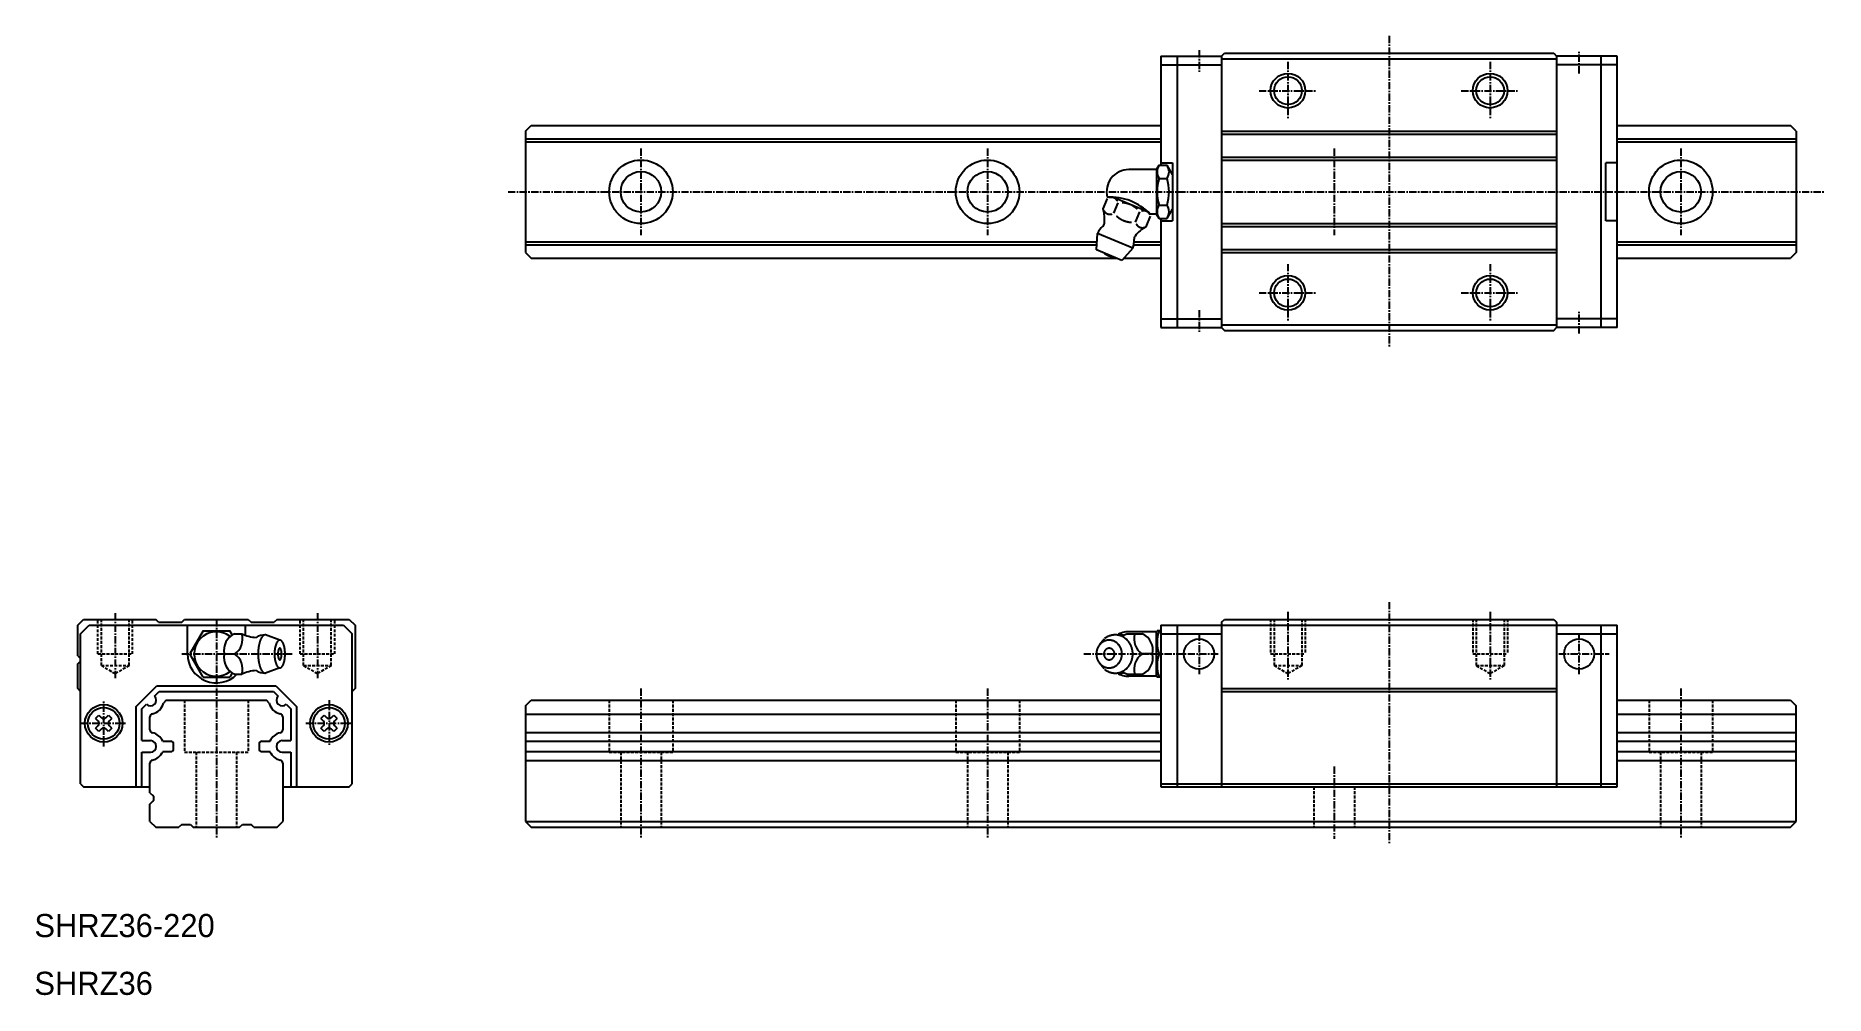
# Model space of a CAD drawing. Extents: x 10 to 320, y 10 to 176.
import ezdxf

# ---------------------------------------------------------------- set-up
doc = ezdxf.new("R2010")
doc.units = 0
doc.linetypes.add('CENTER', pattern=[2, 1.25, -0.25, 0.25, -0.25])
doc.linetypes.add('DASHED', pattern=[0.75, 0.5, -0.25])
doc.layers.get('0').update_dxf_attribs({"linetype": 'CONTINUOUS'})
doc.layers.add('CENTER', color=1, linetype='CENTER')

msp = doc.modelspace()

# ---------------------------------------------------------------- texts
at = {"color": 7, "linetype": 'CONTINUOUS'}
for s, p in [('SHRZ36-220', (10, 20)), ('SHRZ36', (10, 10))]:
    msp.add_text(s, height=4, dxfattribs=at).set_placement(p)

# ---------------------------------------------------------------- linework, layer by layer
at = {"color": 7, "linetype": 'CONTINUOUS'}
for p, q in [((205, 172.5), (205, 153.6)), ((205, 172.5), (215.5, 172.5)), ((205, 171), (215.5, 171)), ((207.8, 172.5), (207.8, 125.5)), ((215.5, 172.5), (216, 173)), ((215.5, 172.5), (215.5, 125.5)), ((215.5, 172), (273.5, 172)), ((216, 173), (273, 173)), ((273, 173), (273.5, 172.5)), ((273.5, 172.5), (273.5, 125.5)), ((284, 172.5), (273.5, 172.5)), ((284, 171), (273.5, 171)), ((281.2, 125.5), (281.2, 172.5)), ((284, 125.5), (284, 172.5)), ((95, 159.5), (96, 160.5)), ((95, 159.5), (95, 138.5)), ((95, 158.16), (205, 158.16)), ((96, 160.5), (205, 160.5)), ((215.5, 159.5), (273.5, 159.5)), ((215.5, 159), (273.5, 159)), ((284, 160.5), (314, 160.5)), ((284, 158.16), (315, 158.16)), ((315, 159.5), (314, 160.5)), ((315, 159.5), (315, 138.5)), ((95, 157.66), (205, 157.66)), ((215.5, 155), (273.5, 155)), ((284, 157.66), (315, 157.66)), ((204.24, 152.85), (199.45, 152.85)), ((204.24, 152.85), (204.68, 153.6)), ((204.24, 152.85), (204.24, 145.15)), ((204.68, 153.6), (206.08, 153.6)), ((205, 154), (207, 154)), ((207, 152), (206.08, 153.6)), ((207, 154), (207, 144)), ((215.5, 154.5), (273.5, 154.5)), ((282, 144), (282, 154)), ((284, 154), (282, 154)), ((204.68, 151.3), (206.08, 151.3)), ((195, 146.06), (195.74, 147.86)), ((202.77, 145.52), (196.6, 148.07)), ((196.87, 145.29), (197.61, 147.08)), ((204.68, 146.7), (206.08, 146.7)), ((206.08, 144.4), (207, 146)), ((200.61, 143.74), (201.36, 145.53)), ((202.48, 142.96), (203.23, 144.76)), ((204.24, 145.15), (203.15, 145.15)), ((204.68, 144.4), (204.24, 145.15)), ((204.68, 144.4), (206.08, 144.4)), ((205, 144.4), (205, 125.5)), ((205, 144), (207, 144)), ((215.5, 143.5), (273.5, 143.5)), ((215.5, 143), (273.5, 143)), ((284, 144), (282, 144)), ((95, 140.34), (193.93, 140.34)), ((95, 139.84), (193.9, 139.84)), ((193.83, 138.94), (194.04, 141.78)), ((200.13, 139.25), (194.04, 141.78)), ((200.32, 139.84), (205, 139.84)), ((200.38, 140.34), (205, 140.34)), ((284, 140.34), (315, 140.34)), ((284, 139.84), (315, 139.84)), ((95, 138.5), (96, 137.5)), ((96, 137.5), (197.31, 137.5)), ((198.27, 137.1), (193.83, 138.94)), ((200.13, 139.25), (198.27, 137.1)), ((198.62, 137.5), (205, 137.5)), ((215.5, 139), (273.5, 139)), ((215.5, 138.5), (273.5, 138.5)), ((284, 137.5), (314, 137.5)), ((315, 138.5), (314, 137.5)), ((205, 127), (215.5, 127)), ((205, 125.5), (215.5, 125.5)), ((215.5, 126), (273.5, 126)), ((215.5, 125.5), (216, 125)), ((216, 125), (273, 125)), ((273, 125), (273.5, 125.5)), ((284, 127), (273.5, 127)), ((284, 125.5), (273.5, 125.5)), ((17.5, 74), (18.5, 75)), ((18.5, 75), (31, 75)), ((31.5, 74.5), (31, 75)), ((31.5, 74.5), (35.5, 74.5)), ((35.5, 74.5), (36, 75)), ((36, 75), (47, 75)), ((47, 75), (47.5, 74.5)), ((47.5, 74.5), (51.5, 74.5)), ((52, 75), (51.5, 74.5)), ((52, 75), (64.5, 75)), ((64.5, 75), (65.5, 74)), ((215.5, 74.5), (216, 75)), ((215.5, 74.5), (215.5, 46)), ((216, 75), (273, 75)), ((273, 75), (273.5, 74.5)), ((273.5, 74.5), (273.5, 46)), ((17.5, 68.71), (17.5, 74)), ((18, 72.5), (19.5, 74)), ((18, 46.5), (18, 72.5)), ((19.5, 74), (63.5, 74)), ((36.5, 69), (36.5, 74)), ((39.19, 73), (36.88, 69)), ((39.19, 73), (41.5, 73)), ((41.5, 73), (43.81, 73)), ((44.22, 72.29), (43.81, 73)), ((44.65, 72.51), (45.92, 72.51)), ((46.5, 74), (46.5, 72.25)), ((52.48, 71.4), (49.99, 72.3)), ((63.5, 74), (65, 72.5)), ((65, 46.5), (65, 72.5)), ((65.5, 74), (65.5, 63)), ((195.18, 71.58), (194.38, 70.57)), ((199.1, 72.51), (201.78, 72.51)), ((204.24, 72.85), (199.45, 72.85)), ((204.24, 72.85), (204.33, 73)), ((204.24, 65.15), (204.24, 72.85)), ((205, 73), (204.33, 73)), ((205, 74), (205, 46)), ((205, 74), (215.5, 74)), ((205, 72.5), (215.5, 72.5)), ((207.8, 74), (207.8, 46)), ((215.5, 74), (273.5, 74)), ((273.5, 74), (284, 74)), ((273.5, 72.5), (284, 72.5)), ((281.2, 46), (281.2, 74)), ((284, 46), (284, 74)), ((17.5, 68.71), (17.85, 68.35)), ((39.19, 65), (36.88, 69)), ((42.85, 69), (44.65, 69)), ((203.57, 69), (201.78, 69)), ((204.68, 69), (205, 69)), ((17.5, 67.29), (17.85, 67.65)), ((17.5, 63), (17.5, 67.29)), ((44.23, 65.73), (43.81, 65)), ((44.65, 65.49), (45.92, 65.49)), ((52.48, 66.6), (49.99, 65.7)), ((195.18, 66.42), (194.38, 67.43)), ((199.1, 65.49), (201.78, 65.49)), ((204.24, 65.15), (199.45, 65.15)), ((204.33, 65), (204.24, 65.15)), ((18, 62.5), (17.5, 63)), ((27.6, 59.91), (31.18, 63.49)), ((30.81, 61.71), (31.59, 62.49)), ((31.18, 63.49), (51.82, 63.49)), ((31.59, 62.49), (51.41, 62.49)), ((39.19, 65), (41.5, 65)), ((41.5, 65), (43.81, 65)), ((51.41, 62.49), (52.19, 61.71)), ((51.82, 63.49), (55.4, 59.91)), ((65.5, 63), (65, 62.5)), ((205, 65), (204.33, 65)), ((215.5, 63), (273.5, 63)), ((215.5, 62.5), (273.5, 62.5)), ((27.6, 46), (27.6, 59.91)), ((28.6, 59.5), (29.39, 60.29)), ((28.6, 54), (28.6, 59.5)), ((32.84, 61), (32.34, 60.5)), ((32.84, 61), (50.16, 61)), ((50.66, 60.5), (50.16, 61)), ((53.61, 60.29), (54.4, 59.5)), ((54.4, 59.5), (54.4, 54)), ((55.4, 59.91), (55.4, 46)), ((95, 60), (96, 61)), ((95, 60), (95, 40)), ((96, 61), (205, 61)), ((284, 61), (314, 61)), ((314, 61), (315, 60)), ((315, 40), (315, 60)), ((20.58, 57.84), (21.16, 58.42)), ((20.58, 57.84), (21.03, 57.39)), ((21.03, 56.61), (20.58, 56.16)), ((21.16, 55.58), (20.58, 56.16)), ((21.16, 58.42), (21.61, 57.97)), ((21.61, 56.03), (21.16, 55.58)), ((22.39, 57.97), (22.84, 58.42)), ((22.84, 55.58), (22.39, 56.03)), ((22.84, 58.42), (23.42, 57.84)), ((23.42, 56.16), (22.84, 55.58)), ((22.97, 57.39), (23.42, 57.84)), ((23.42, 56.16), (22.97, 56.61)), ((30, 55.9), (30, 58.1)), ((53, 58.1), (53, 55.9)), ((59.58, 57.84), (60.16, 58.42)), ((59.58, 57.84), (60.03, 57.39)), ((60.03, 56.61), (59.58, 56.16)), ((60.16, 55.58), (59.58, 56.16)), ((60.16, 58.42), (60.61, 57.97)), ((60.61, 56.03), (60.16, 55.58)), ((61.39, 57.97), (61.84, 58.42)), ((61.84, 55.58), (61.39, 56.03)), ((61.84, 58.42), (62.42, 57.84)), ((62.42, 56.16), (61.84, 55.58)), ((61.97, 57.39), (62.42, 57.84)), ((62.42, 56.16), (61.97, 56.61)), ((95, 58.59), (205, 58.59)), ((284, 58.59), (315, 58.59)), ((28.6, 54), (30.1, 54)), ((32.21, 53.9), (33.6, 53.9)), ((34.1, 52.6), (34.1, 53.4)), ((48.9, 53.4), (48.9, 52.6)), ((49.4, 53.9), (50.79, 53.9)), ((52.9, 54), (54.4, 54)), ((95, 55.41), (205, 55.41)), ((95, 53.9), (205, 53.9)), ((284, 55.41), (315, 55.41)), ((284, 53.9), (315, 53.9)), ((28.6, 52), (30.1, 52)), ((28.6, 46), (28.6, 52)), ((30, 44.99), (30, 50.1)), ((32.21, 52.1), (33.6, 52.1)), ((49.4, 52.1), (50.79, 52.1)), ((52.9, 52), (54.4, 52)), ((53, 50.1), (53, 40)), ((54.4, 52), (54.4, 46)), ((95, 52.1), (205, 52.1)), ((95, 50.59), (205, 50.59)), ((284, 52.1), (315, 52.1)), ((284, 50.59), (315, 50.59)), ((18, 46.5), (18.5, 46)), ((64.5, 46), (65, 46.5)), ((205, 46.5), (215.5, 46.5)), ((215.5, 46.5), (273.5, 46.5)), ((273.5, 46.5), (284, 46.5)), ((18.5, 46), (30, 46)), ((30, 44.99), (30.49, 44.49)), ((30, 43.01), (30.49, 43.51)), ((53, 46), (64.5, 46)), ((205, 46), (215.5, 46)), ((215.5, 46), (273.5, 46)), ((273.5, 46), (284, 46)), ((30, 40), (30, 43.01)), ((30, 40), (31, 39)), ((31, 39), (35, 39)), ((35.5, 39.5), (35, 39)), ((35.5, 39.5), (37, 39.5)), ((37, 39.5), (37.5, 39)), ((37.5, 39), (45.5, 39)), ((45.5, 39), (46, 39.5)), ((46, 39.5), (47.5, 39.5)), ((48, 39), (47.5, 39.5)), ((48, 39), (52, 39)), ((52, 39), (53, 40)), ((95, 40), (96, 39)), ((95, 40), (315, 40)), ((96, 39), (314, 39)), ((314, 39), (315, 40))]:
    msp.add_line(p, q, dxfattribs=at)
at = {"color": 3, "linetype": 'DASHED'}
for p, q in [((21, 69), (21, 75)), ((21.6, 67), (21.6, 75)), ((26.4, 67), (26.4, 75)), ((27, 69), (27, 75)), ((56, 69), (56, 75)), ((56.6, 67), (56.6, 75)), ((61.4, 67), (61.4, 75)), ((62, 69), (62, 75)), ((224, 75), (224, 69)), ((224.6, 75), (224.6, 67)), ((229.4, 75), (229.4, 67)), ((230, 75), (230, 69)), ((259, 75), (259, 69)), ((259.6, 75), (259.6, 67)), ((264.4, 75), (264.4, 67)), ((265, 75), (265, 69)), ((21, 69), (27, 69)), ((56, 69), (62, 69)), ((224, 69), (230, 69)), ((259, 69), (265, 69)), ((21.6, 67), (24, 65.61)), ((21.6, 67), (26.4, 67)), ((26.4, 67), (24, 65.61)), ((56.6, 67), (59, 65.61)), ((56.6, 67), (61.4, 67)), ((61.4, 67), (59, 65.61)), ((224.6, 67), (227, 65.61)), ((224.6, 67), (229.4, 67)), ((229.4, 67), (227, 65.61)), ((259.6, 67), (262, 65.61)), ((259.6, 67), (264.4, 67)), ((264.4, 67), (262, 65.61)), ((36, 61), (36, 52)), ((47, 61), (47, 52)), ((109.5, 61), (109.5, 52)), ((120.5, 61), (120.5, 52)), ((169.5, 61), (169.5, 52)), ((180.5, 61), (180.5, 52)), ((289.5, 61), (289.5, 52)), ((300.5, 61), (300.5, 52)), ((36, 52), (47, 52)), ((38, 52), (38, 39)), ((45, 52), (45, 39)), ((109.5, 52), (120.5, 52)), ((111.5, 52), (111.5, 39)), ((118.5, 52), (118.5, 39)), ((169.5, 52), (180.5, 52)), ((171.5, 52), (171.5, 39)), ((178.5, 52), (178.5, 39)), ((289.5, 52), (300.5, 52)), ((291.5, 52), (291.5, 39)), ((298.5, 52), (298.5, 39)), ((231.5, 46), (231.5, 39)), ((238.5, 46), (238.5, 39))]:
    msp.add_line(p, q, dxfattribs=at)
at = {"color": 7, "linetype": 'CONTINUOUS'}
for points in [[(195.14, 145.74, 0), (195.14, 145.73, 0), (195.15, 145.72, 0), (195.16, 145.7, 0), (195.17, 145.69, 0), (195.17, 145.68, 0), (195.18, 145.67, 0), (195.19, 145.66, 0), (195.19, 145.65, 0), (195.2, 145.63, 0), (195.21, 145.62, 0), (195.22, 145.61, 0), (195.22, 145.6, 0), (195.23, 145.59, 0), (195.24, 145.58, 0), (195.25, 145.57, 0), (195.26, 145.56, 0), (195.27, 145.55, 0), (195.27, 145.54, 0), (195.28, 145.53, 0), (195.29, 145.52, 0), (195.3, 145.51, 0), (195.31, 145.5, 0), (195.32, 145.49, 0), (195.32, 145.48, 0), (195.33, 145.47, 0), (195.34, 145.46, 0), (195.35, 145.45, 0), (195.36, 145.44, 0), (195.37, 145.43, 0), (195.38, 145.42, 0), (195.39, 145.41, 0), (195.4, 145.4, 0), (195.41, 145.4, 0), (195.42, 145.39, 0), (195.43, 145.38, 0), (195.44, 145.37, 0), (195.45, 145.36, 0), (195.46, 145.35, 0), (195.46, 145.34, 0), (195.47, 145.34, 0), (195.49, 145.33, 0), (195.5, 145.32, 0), (195.51, 145.31, 0), (195.52, 145.31, 0), (195.53, 145.3, 0), (195.54, 145.29, 0), (195.55, 145.29, 0), (195.56, 145.28, 0), (195.57, 145.27, 0), (195.58, 145.27, 0), (195.59, 145.26, 0), (195.6, 145.25, 0), (195.61, 145.25, 0), (195.62, 145.24, 0), (195.63, 145.24, 0), (195.64, 145.23, 0), (195.65, 145.22, 0), (195.66, 145.22, 0), (195.68, 145.21, 0), (195.69, 145.21, 0), (195.7, 145.2, 0), (195.71, 145.2, 0), (195.72, 145.19, 0), (195.73, 145.19, 0), (195.74, 145.18, 0), (195.76, 145.18, 0), (195.77, 145.17, 0), (195.78, 145.17, 0), (195.79, 145.16, 0), (195.8, 145.16, 0), (195.81, 145.16, 0), (195.83, 145.15, 0), (195.84, 145.15, 0), (195.85, 145.15, 0), (195.86, 145.14, 0), (195.87, 145.14, 0), (195.89, 145.14, 0), (195.9, 145.13, 0), (195.91, 145.13, 0), (195.92, 145.13, 0), (195.93, 145.12, 0), (195.95, 145.12, 0), (195.96, 145.12, 0), (195.97, 145.12, 0), (195.98, 145.12, 0), (196, 145.12, 0), (196.01, 145.11, 0), (196.02, 145.11, 0), (196.03, 145.11, 0), (196.05, 145.11, 0), (196.06, 145.11, 0), (196.07, 145.11, 0), (196.08, 145.1, 0), (196.1, 145.1, 0), (196.11, 145.1, 0), (196.12, 145.1, 0), (196.13, 145.1, 0), (196.15, 145.1, 0), (196.16, 145.1, 0), (196.17, 145.1, 0), (196.19, 145.1, 0), (196.2, 145.1, 0), (196.21, 145.1, 0), (196.23, 145.1, 0), (196.24, 145.1, 0), (196.25, 145.1, 0), (196.26, 145.11, 0), (196.28, 145.11, 0), (196.29, 145.11, 0), (196.31, 145.11, 0), (196.32, 145.11, 0), (196.33, 145.11, 0), (196.34, 145.12, 0), (196.36, 145.12, 0), (196.37, 145.12, 0), (196.38, 145.12, 0), (196.4, 145.12, 0), (196.41, 145.12, 0), (196.42, 145.13, 0), (196.44, 145.13, 0), (196.45, 145.13, 0), (196.46, 145.14, 0), (196.48, 145.14, 0), (196.49, 145.14, 0), (196.5, 145.15, 0), (196.52, 145.15, 0), (196.53, 145.15, 0), (196.54, 145.16, 0)], [(197.48, 147.41, 0), (197.47, 147.42, 0), (197.46, 147.43, 0), (197.46, 147.44, 0), (197.45, 147.45, 0), (197.44, 147.47, 0), (197.43, 147.48, 0), (197.43, 147.49, 0), (197.42, 147.5, 0), (197.41, 147.51, 0), (197.4, 147.52, 0), (197.4, 147.53, 0), (197.39, 147.54, 0), (197.38, 147.56, 0), (197.37, 147.57, 0), (197.36, 147.58, 0), (197.36, 147.59, 0), (197.35, 147.6, 0), (197.34, 147.61, 0), (197.33, 147.62, 0), (197.32, 147.63, 0), (197.31, 147.64, 0), (197.31, 147.65, 0), (197.3, 147.66, 0), (197.29, 147.67, 0), (197.28, 147.68, 0), (197.27, 147.69, 0), (197.26, 147.7, 0), (197.25, 147.71, 0), (197.24, 147.72, 0), (197.23, 147.72, 0), (197.22, 147.73, 0), (197.22, 147.74, 0), (197.21, 147.75, 0), (197.2, 147.76, 0), (197.19, 147.77, 0), (197.18, 147.78, 0), (197.17, 147.78, 0), (197.16, 147.79, 0), (197.15, 147.8, 0), (197.14, 147.81, 0), (197.13, 147.82, 0), (197.12, 147.82, 0), (197.11, 147.83, 0), (197.1, 147.84, 0), (197.09, 147.85, 0), (197.08, 147.85, 0), (197.07, 147.86, 0), (197.06, 147.87, 0), (197.05, 147.87, 0), (197.03, 147.88, 0), (197.03, 147.89, 0), (197.01, 147.89, 0), (197, 147.9, 0), (196.99, 147.9, 0), (196.98, 147.91, 0), (196.97, 147.92, 0), (196.96, 147.92, 0), (196.95, 147.93, 0), (196.94, 147.93, 0), (196.93, 147.94, 0), (196.91, 147.94, 0), (196.9, 147.95, 0), (196.89, 147.95, 0), (196.88, 147.96, 0), (196.87, 147.96, 0), (196.86, 147.97, 0), (196.85, 147.97, 0), (196.84, 147.98, 0), (196.82, 147.98, 0), (196.81, 147.99, 0), (196.8, 147.99, 0), (196.79, 147.99, 0), (196.78, 148, 0), (196.76, 148, 0), (196.75, 148, 0), (196.74, 148.01, 0), (196.73, 148.01, 0), (196.72, 148.01, 0), (196.7, 148.01, 0), (196.69, 148.02, 0), (196.68, 148.02, 0), (196.67, 148.02, 0), (196.65, 148.03, 0), (196.64, 148.03, 0), (196.63, 148.03, 0), (196.62, 148.03, 0), (196.6, 148.03, 0), (196.59, 148.03, 0), (196.58, 148.04, 0), (196.57, 148.04, 0), (196.56, 148.04, 0), (196.54, 148.04, 0), (196.53, 148.04, 0), (196.52, 148.04, 0), (196.5, 148.04, 0), (196.49, 148.04, 0), (196.48, 148.04, 0), (196.46, 148.04, 0), (196.45, 148.04, 0), (196.44, 148.04, 0), (196.43, 148.04, 0), (196.41, 148.04, 0), (196.4, 148.04, 0), (196.39, 148.04, 0), (196.38, 148.04, 0), (196.36, 148.04, 0), (196.35, 148.04, 0), (196.34, 148.04, 0), (196.32, 148.04, 0), (196.31, 148.04, 0), (196.3, 148.03, 0), (196.28, 148.03, 0), (196.27, 148.03, 0), (196.26, 148.03, 0), (196.24, 148.03, 0), (196.23, 148.03, 0), (196.22, 148.02, 0), (196.2, 148.02, 0), (196.19, 148.02, 0), (196.18, 148.01, 0), (196.16, 148.01, 0), (196.15, 148.01, 0), (196.14, 148.01, 0), (196.12, 148, 0), (196.11, 148, 0), (196.1, 148, 0), (196.08, 147.99, 0), (196.07, 147.99, 0)], [(200.88, 146.03, 0), (200.87, 146.05, 0), (200.85, 146.06, 0), (200.83, 146.08, 0), (200.81, 146.09, 0), (200.8, 146.11, 0), (200.78, 146.12, 0), (200.76, 146.14, 0), (200.74, 146.15, 0), (200.73, 146.17, 0), (200.71, 146.18, 0), (200.69, 146.2, 0), (200.68, 146.21, 0), (200.66, 146.22, 0), (200.64, 146.24, 0), (200.62, 146.25, 0), (200.6, 146.27, 0), (200.59, 146.28, 0), (200.57, 146.29, 0), (200.55, 146.31, 0), (200.53, 146.32, 0), (200.51, 146.33, 0), (200.5, 146.35, 0), (200.48, 146.36, 0), (200.46, 146.37, 0), (200.44, 146.38, 0), (200.42, 146.4, 0), (200.4, 146.41, 0), (200.39, 146.42, 0), (200.37, 146.43, 0), (200.35, 146.45, 0), (200.33, 146.46, 0), (200.31, 146.47, 0), (200.29, 146.48, 0), (200.28, 146.49, 0), (200.26, 146.51, 0), (200.24, 146.52, 0), (200.22, 146.53, 0), (200.2, 146.54, 0), (200.18, 146.55, 0), (200.16, 146.56, 0), (200.14, 146.57, 0), (200.12, 146.58, 0), (200.1, 146.59, 0), (200.08, 146.61, 0), (200.06, 146.62, 0), (200.04, 146.63, 0), (200.03, 146.64, 0), (200.01, 146.65, 0), (199.99, 146.66, 0), (199.97, 146.67, 0), (199.95, 146.68, 0), (199.93, 146.69, 0), (199.91, 146.7, 0), (199.89, 146.71, 0), (199.87, 146.72, 0), (199.85, 146.72, 0), (199.83, 146.74, 0), (199.81, 146.74, 0), (199.79, 146.75, 0), (199.77, 146.76, 0), (199.75, 146.77, 0), (199.73, 146.78, 0), (199.71, 146.79, 0), (199.69, 146.8, 0), (199.67, 146.81, 0), (199.65, 146.81, 0), (199.63, 146.82, 0), (199.6, 146.83, 0), (199.59, 146.84, 0), (199.56, 146.84, 0), (199.54, 146.85, 0), (199.52, 146.86, 0), (199.5, 146.87, 0), (199.48, 146.88, 0), (199.46, 146.88, 0), (199.44, 146.89, 0), (199.42, 146.9, 0), (199.4, 146.9, 0), (199.38, 146.91, 0), (199.36, 146.92, 0), (199.34, 146.92, 0), (199.31, 146.93, 0), (199.29, 146.94, 0), (199.27, 146.94, 0), (199.25, 146.95, 0), (199.23, 146.95, 0), (199.21, 146.96, 0), (199.19, 146.97, 0), (199.16, 146.97, 0), (199.14, 146.98, 0), (199.12, 146.98, 0), (199.1, 146.99, 0), (199.08, 146.99, 0), (199.06, 147, 0), (199.04, 147, 0), (199.01, 147.01, 0), (198.99, 147.01, 0), (198.97, 147.02, 0), (198.95, 147.02, 0), (198.93, 147.03, 0), (198.91, 147.03, 0), (198.88, 147.03, 0), (198.86, 147.04, 0), (198.84, 147.04, 0), (198.82, 147.05, 0), (198.8, 147.05, 0), (198.77, 147.05, 0), (198.75, 147.06, 0), (198.73, 147.06, 0), (198.71, 147.06, 0), (198.69, 147.07, 0), (198.66, 147.07, 0), (198.64, 147.07, 0), (198.62, 147.07, 0), (198.6, 147.08, 0), (198.57, 147.08, 0), (198.55, 147.08, 0), (198.53, 147.09, 0), (198.51, 147.09, 0), (198.49, 147.09, 0), (198.46, 147.09, 0), (198.44, 147.09, 0), (198.42, 147.09, 0), (198.4, 147.1, 0), (198.37, 147.1, 0), (198.35, 147.1, 0), (198.33, 147.1, 0), (198.3, 147.1, 0)], [(203.09, 145.08, 0), (203.08, 145.09, 0), (203.07, 145.11, 0), (203.07, 145.12, 0), (203.06, 145.13, 0), (203.05, 145.14, 0), (203.05, 145.15, 0), (203.04, 145.16, 0), (203.03, 145.18, 0), (203.02, 145.19, 0), (203.02, 145.2, 0), (203.01, 145.21, 0), (203, 145.22, 0), (202.99, 145.23, 0), (202.99, 145.24, 0), (202.98, 145.25, 0), (202.97, 145.26, 0), (202.96, 145.27, 0), (202.95, 145.28, 0), (202.94, 145.29, 0), (202.94, 145.31, 0), (202.93, 145.31, 0), (202.92, 145.32, 0), (202.91, 145.33, 0), (202.9, 145.34, 0), (202.89, 145.35, 0), (202.88, 145.36, 0), (202.87, 145.37, 0), (202.87, 145.38, 0), (202.86, 145.39, 0), (202.85, 145.4, 0), (202.84, 145.41, 0), (202.83, 145.42, 0), (202.82, 145.43, 0), (202.81, 145.43, 0), (202.8, 145.44, 0), (202.79, 145.45, 0), (202.78, 145.46, 0), (202.77, 145.47, 0), (202.76, 145.48, 0), (202.75, 145.48, 0), (202.74, 145.49, 0), (202.73, 145.5, 0), (202.72, 145.51, 0), (202.71, 145.51, 0), (202.7, 145.52, 0), (202.69, 145.53, 0), (202.68, 145.53, 0), (202.67, 145.54, 0), (202.66, 145.55, 0), (202.65, 145.56, 0), (202.64, 145.56, 0), (202.63, 145.57, 0), (202.62, 145.57, 0), (202.6, 145.58, 0), (202.59, 145.59, 0), (202.58, 145.59, 0), (202.57, 145.6, 0), (202.56, 145.6, 0), (202.55, 145.61, 0), (202.54, 145.61, 0), (202.53, 145.62, 0), (202.52, 145.62, 0), (202.5, 145.63, 0), (202.49, 145.63, 0), (202.48, 145.64, 0), (202.47, 145.64, 0), (202.46, 145.65, 0), (202.45, 145.65, 0), (202.44, 145.66, 0), (202.42, 145.66, 0), (202.41, 145.66, 0), (202.4, 145.67, 0), (202.39, 145.67, 0), (202.38, 145.68, 0), (202.36, 145.68, 0), (202.35, 145.68, 0), (202.34, 145.68, 0), (202.33, 145.69, 0), (202.32, 145.69, 0), (202.3, 145.69, 0), (202.29, 145.69, 0), (202.28, 145.7, 0), (202.27, 145.7, 0), (202.25, 145.7, 0), (202.24, 145.7, 0), (202.23, 145.71, 0), (202.22, 145.71, 0), (202.21, 145.71, 0), (202.19, 145.71, 0), (202.18, 145.71, 0), (202.17, 145.71, 0), (202.15, 145.72, 0), (202.14, 145.72, 0), (202.13, 145.72, 0), (202.12, 145.72, 0), (202.1, 145.72, 0), (202.09, 145.72, 0), (202.08, 145.72, 0), (202.06, 145.72, 0), (202.05, 145.72, 0), (202.04, 145.72, 0), (202.03, 145.72, 0), (202.01, 145.72, 0), (202, 145.72, 0), (201.99, 145.72, 0), (201.97, 145.72, 0), (201.96, 145.72, 0), (201.95, 145.71, 0), (201.94, 145.71, 0), (201.92, 145.71, 0), (201.91, 145.71, 0), (201.9, 145.71, 0), (201.88, 145.71, 0), (201.87, 145.7, 0), (201.86, 145.7, 0), (201.84, 145.7, 0), (201.83, 145.7, 0), (201.82, 145.69, 0), (201.8, 145.69, 0), (201.79, 145.69, 0), (201.78, 145.69, 0), (201.76, 145.68, 0), (201.75, 145.68, 0), (201.74, 145.68, 0), (201.72, 145.68, 0), (201.71, 145.67, 0), (201.69, 145.67, 0), (201.68, 145.66, 0)], [(197.34, 144.79, 0), (197.36, 144.77, 0), (197.38, 144.76, 0), (197.4, 144.74, 0), (197.41, 144.73, 0), (197.43, 144.71, 0), (197.45, 144.7, 0), (197.46, 144.68, 0), (197.48, 144.67, 0), (197.5, 144.65, 0), (197.52, 144.64, 0), (197.53, 144.62, 0), (197.55, 144.61, 0), (197.57, 144.6, 0), (197.59, 144.58, 0), (197.6, 144.57, 0), (197.62, 144.56, 0), (197.64, 144.54, 0), (197.66, 144.53, 0), (197.68, 144.51, 0), (197.69, 144.5, 0), (197.71, 144.49, 0), (197.73, 144.47, 0), (197.75, 144.46, 0), (197.77, 144.45, 0), (197.78, 144.44, 0), (197.8, 144.42, 0), (197.82, 144.41, 0), (197.84, 144.4, 0), (197.86, 144.39, 0), (197.88, 144.38, 0), (197.9, 144.36, 0), (197.91, 144.35, 0), (197.93, 144.34, 0), (197.95, 144.33, 0), (197.97, 144.31, 0), (197.99, 144.3, 0), (198.01, 144.29, 0), (198.03, 144.28, 0), (198.05, 144.27, 0), (198.06, 144.26, 0), (198.08, 144.25, 0), (198.1, 144.24, 0), (198.12, 144.23, 0), (198.14, 144.21, 0), (198.16, 144.21, 0), (198.18, 144.19, 0), (198.2, 144.18, 0), (198.22, 144.17, 0), (198.24, 144.16, 0), (198.26, 144.15, 0), (198.28, 144.14, 0), (198.3, 144.13, 0), (198.32, 144.12, 0), (198.34, 144.11, 0), (198.36, 144.1, 0), (198.38, 144.09, 0), (198.4, 144.09, 0), (198.42, 144.08, 0), (198.44, 144.07, 0), (198.46, 144.06, 0), (198.48, 144.05, 0), (198.5, 144.04, 0), (198.52, 144.03, 0), (198.54, 144.02, 0), (198.56, 144.02, 0), (198.58, 144.01, 0), (198.6, 144, 0), (198.62, 143.99, 0), (198.64, 143.98, 0), (198.66, 143.98, 0), (198.68, 143.97, 0), (198.7, 143.96, 0), (198.72, 143.95, 0), (198.75, 143.95, 0), (198.76, 143.94, 0), (198.79, 143.93, 0), (198.81, 143.93, 0), (198.83, 143.92, 0), (198.85, 143.91, 0), (198.87, 143.9, 0), (198.89, 143.9, 0), (198.91, 143.89, 0), (198.93, 143.88, 0), (198.95, 143.88, 0), (198.98, 143.87, 0), (199, 143.87, 0), (199.02, 143.86, 0), (199.04, 143.85, 0), (199.06, 143.85, 0), (199.08, 143.84, 0), (199.1, 143.84, 0), (199.12, 143.83, 0), (199.15, 143.83, 0), (199.17, 143.82, 0), (199.19, 143.82, 0), (199.21, 143.81, 0), (199.23, 143.81, 0), (199.25, 143.8, 0), (199.28, 143.8, 0), (199.3, 143.79, 0), (199.32, 143.79, 0), (199.34, 143.79, 0), (199.36, 143.78, 0), (199.39, 143.78, 0), (199.41, 143.78, 0), (199.43, 143.77, 0), (199.45, 143.77, 0), (199.47, 143.76, 0), (199.5, 143.76, 0), (199.52, 143.76, 0), (199.54, 143.75, 0), (199.56, 143.75, 0), (199.59, 143.75, 0), (199.61, 143.75, 0), (199.63, 143.74, 0), (199.65, 143.74, 0), (199.67, 143.74, 0), (199.7, 143.74, 0), (199.72, 143.73, 0), (199.74, 143.73, 0), (199.76, 143.73, 0), (199.79, 143.73, 0), (199.81, 143.73, 0), (199.83, 143.72, 0), (199.85, 143.72, 0), (199.88, 143.72, 0), (199.9, 143.72, 0), (199.92, 143.72, 0)], [(200.75, 143.41, 0), (200.76, 143.4, 0), (200.76, 143.39, 0), (200.77, 143.38, 0), (200.78, 143.37, 0), (200.78, 143.35, 0), (200.79, 143.34, 0), (200.8, 143.33, 0), (200.81, 143.32, 0), (200.81, 143.31, 0), (200.82, 143.3, 0), (200.83, 143.29, 0), (200.84, 143.28, 0), (200.85, 143.26, 0), (200.85, 143.25, 0), (200.86, 143.24, 0), (200.87, 143.23, 0), (200.88, 143.22, 0), (200.89, 143.21, 0), (200.9, 143.2, 0), (200.9, 143.19, 0), (200.91, 143.18, 0), (200.92, 143.17, 0), (200.93, 143.16, 0), (200.94, 143.15, 0), (200.95, 143.14, 0), (200.96, 143.13, 0), (200.96, 143.12, 0), (200.97, 143.11, 0), (200.98, 143.1, 0), (200.99, 143.1, 0), (201, 143.09, 0), (201.01, 143.08, 0), (201.02, 143.07, 0), (201.03, 143.06, 0), (201.04, 143.05, 0), (201.05, 143.04, 0), (201.06, 143.04, 0), (201.07, 143.03, 0), (201.08, 143.02, 0), (201.09, 143.01, 0), (201.1, 143, 0), (201.11, 143, 0), (201.12, 142.99, 0), (201.13, 142.98, 0), (201.14, 142.97, 0), (201.15, 142.97, 0), (201.16, 142.96, 0), (201.17, 142.95, 0), (201.18, 142.95, 0), (201.19, 142.94, 0), (201.2, 142.94, 0), (201.21, 142.93, 0), (201.22, 142.92, 0), (201.23, 142.92, 0), (201.25, 142.91, 0), (201.26, 142.9, 0), (201.27, 142.9, 0), (201.28, 142.89, 0), (201.29, 142.89, 0), (201.3, 142.88, 0), (201.31, 142.88, 0), (201.32, 142.87, 0), (201.33, 142.87, 0), (201.34, 142.86, 0), (201.36, 142.86, 0), (201.37, 142.85, 0), (201.38, 142.85, 0), (201.39, 142.84, 0), (201.4, 142.84, 0), (201.41, 142.84, 0), (201.43, 142.83, 0), (201.44, 142.83, 0), (201.45, 142.82, 0), (201.46, 142.82, 0), (201.47, 142.82, 0), (201.49, 142.81, 0), (201.5, 142.81, 0), (201.51, 142.81, 0), (201.52, 142.81, 0), (201.53, 142.8, 0), (201.55, 142.8, 0), (201.56, 142.8, 0), (201.57, 142.8, 0), (201.58, 142.79, 0), (201.6, 142.79, 0), (201.61, 142.79, 0), (201.62, 142.79, 0), (201.63, 142.79, 0), (201.65, 142.78, 0), (201.66, 142.78, 0), (201.67, 142.78, 0), (201.68, 142.78, 0), (201.7, 142.78, 0), (201.71, 142.78, 0), (201.72, 142.78, 0), (201.73, 142.78, 0), (201.75, 142.78, 0), (201.76, 142.78, 0), (201.77, 142.78, 0), (201.79, 142.78, 0), (201.8, 142.78, 0), (201.81, 142.78, 0), (201.82, 142.78, 0), (201.84, 142.78, 0), (201.85, 142.78, 0), (201.87, 142.78, 0), (201.88, 142.78, 0), (201.89, 142.78, 0), (201.9, 142.78, 0), (201.92, 142.78, 0), (201.93, 142.79, 0), (201.94, 142.79, 0), (201.96, 142.79, 0), (201.97, 142.79, 0), (201.98, 142.79, 0), (202, 142.8, 0), (202.01, 142.8, 0), (202.02, 142.8, 0), (202.04, 142.8, 0), (202.05, 142.81, 0), (202.06, 142.81, 0), (202.08, 142.81, 0), (202.09, 142.81, 0), (202.1, 142.82, 0), (202.12, 142.82, 0), (202.13, 142.82, 0), (202.14, 142.83, 0), (202.16, 142.83, 0)], [(49.99, 72.3, 0), (49.96, 72.3, 0), (49.92, 72.3, 0), (49.89, 72.29, 0), (49.86, 72.28, 0), (49.83, 72.28, 0), (49.8, 72.26, 0), (49.77, 72.25, 0), (49.74, 72.24, 0), (49.71, 72.22, 0), (49.68, 72.2, 0), (49.65, 72.18, 0), (49.62, 72.16, 0), (49.59, 72.13, 0), (49.56, 72.11, 0), (49.53, 72.08, 0), (49.5, 72.05, 0), (49.47, 72.02, 0), (49.45, 71.98, 0), (49.42, 71.95, 0), (49.39, 71.91, 0), (49.36, 71.87, 0), (49.34, 71.83, 0), (49.31, 71.79, 0), (49.28, 71.74, 0), (49.26, 71.7, 0), (49.23, 71.65, 0), (49.21, 71.6, 0), (49.19, 71.55, 0), (49.16, 71.5, 0), (49.14, 71.45, 0), (49.12, 71.39, 0), (49.09, 71.33, 0), (49.07, 71.28, 0), (49.05, 71.22, 0), (49.03, 71.16, 0), (49.01, 71.09, 0), (48.99, 71.03, 0), (48.97, 70.97, 0), (48.95, 70.9, 0), (48.94, 70.83, 0), (48.92, 70.77, 0), (48.9, 70.7, 0), (48.89, 70.63, 0), (48.87, 70.56, 0), (48.86, 70.48, 0), (48.84, 70.41, 0), (48.83, 70.34, 0), (48.82, 70.26, 0), (48.81, 70.19, 0), (48.8, 70.11, 0), (48.79, 70.04, 0), (48.78, 69.96, 0), (48.77, 69.88, 0), (48.76, 69.8, 0), (48.75, 69.72, 0), (48.75, 69.64, 0), (48.74, 69.56, 0), (48.74, 69.48, 0), (48.73, 69.4, 0), (48.73, 69.32, 0), (48.73, 69.24, 0), (48.72, 69.16, 0), (48.72, 69.08, 0), (48.72, 69, 0), (48.72, 68.92, 0), (48.72, 68.84, 0), (48.73, 68.76, 0), (48.73, 68.68, 0), (48.73, 68.6, 0), (48.74, 68.52, 0), (48.74, 68.44, 0), (48.75, 68.36, 0), (48.75, 68.28, 0), (48.76, 68.2, 0), (48.77, 68.12, 0), (48.78, 68.04, 0), (48.79, 67.96, 0), (48.8, 67.89, 0), (48.81, 67.81, 0), (48.82, 67.74, 0), (48.83, 67.66, 0), (48.84, 67.59, 0), (48.86, 67.52, 0), (48.87, 67.44, 0), (48.89, 67.37, 0), (48.9, 67.3, 0), (48.92, 67.23, 0), (48.94, 67.17, 0), (48.95, 67.1, 0), (48.97, 67.03, 0), (48.99, 66.97, 0), (49.01, 66.91, 0), (49.03, 66.84, 0), (49.05, 66.78, 0), (49.07, 66.72, 0), (49.09, 66.67, 0), (49.12, 66.61, 0), (49.14, 66.55, 0), (49.16, 66.5, 0), (49.19, 66.45, 0), (49.21, 66.4, 0), (49.23, 66.35, 0), (49.26, 66.3, 0), (49.28, 66.26, 0), (49.31, 66.21, 0), (49.34, 66.17, 0), (49.36, 66.13, 0), (49.39, 66.09, 0), (49.42, 66.05, 0), (49.45, 66.02, 0), (49.47, 65.98, 0), (49.5, 65.95, 0), (49.53, 65.92, 0), (49.56, 65.89, 0), (49.59, 65.87, 0), (49.62, 65.84, 0), (49.65, 65.82, 0), (49.68, 65.8, 0), (49.71, 65.78, 0), (49.74, 65.76, 0), (49.77, 65.75, 0), (49.8, 65.74, 0), (49.83, 65.72, 0), (49.86, 65.72, 0), (49.89, 65.71, 0), (49.92, 65.7, 0), (49.96, 65.7, 0), (49.99, 65.7, 0)], [(52.48, 71.4, 0), (52.44, 71.4, 0), (52.39, 71.39, 0), (52.35, 71.37, 0), (52.3, 71.35, 0), (52.26, 71.33, 0), (52.21, 71.3, 0), (52.17, 71.26, 0), (52.13, 71.22, 0), (52.09, 71.17, 0), (52.05, 71.12, 0), (52.01, 71.06, 0), (51.97, 71, 0), (51.93, 70.93, 0), (51.9, 70.86, 0), (51.86, 70.78, 0), (51.83, 70.7, 0), (51.8, 70.61, 0), (51.77, 70.52, 0), (51.74, 70.43, 0), (51.72, 70.33, 0), (51.69, 70.23, 0), (51.67, 70.13, 0), (51.65, 70.03, 0), (51.63, 69.92, 0), (51.62, 69.81, 0), (51.6, 69.7, 0), (51.59, 69.58, 0), (51.58, 69.47, 0), (51.57, 69.35, 0), (51.57, 69.24, 0), (51.56, 69.12, 0), (51.56, 69, 0), (51.56, 68.88, 0), (51.57, 68.76, 0), (51.57, 68.65, 0), (51.58, 68.53, 0), (51.59, 68.42, 0), (51.6, 68.3, 0), (51.62, 68.19, 0), (51.63, 68.08, 0), (51.65, 67.97, 0), (51.67, 67.87, 0), (51.69, 67.77, 0), (51.72, 67.67, 0), (51.74, 67.57, 0), (51.77, 67.48, 0), (51.8, 67.39, 0), (51.83, 67.3, 0), (51.86, 67.22, 0), (51.9, 67.14, 0), (51.93, 67.07, 0), (51.97, 67, 0), (52.01, 66.94, 0), (52.05, 66.88, 0), (52.09, 66.83, 0), (52.13, 66.78, 0), (52.17, 66.74, 0), (52.21, 66.7, 0), (52.26, 66.67, 0), (52.3, 66.65, 0), (52.35, 66.63, 0), (52.39, 66.61, 0), (52.44, 66.6, 0), (52.48, 66.6, 0), (52.53, 66.6, 0), (52.57, 66.61, 0), (52.62, 66.63, 0), (52.66, 66.65, 0), (52.7, 66.67, 0), (52.75, 66.7, 0), (52.79, 66.74, 0), (52.83, 66.78, 0), (52.87, 66.83, 0), (52.91, 66.88, 0), (52.95, 66.94, 0), (52.99, 67, 0), (53.03, 67.07, 0), (53.06, 67.14, 0), (53.1, 67.22, 0), (53.13, 67.3, 0), (53.16, 67.39, 0), (53.19, 67.48, 0), (53.22, 67.57, 0), (53.24, 67.67, 0), (53.27, 67.77, 0), (53.29, 67.87, 0), (53.31, 67.97, 0), (53.33, 68.08, 0), (53.35, 68.19, 0), (53.36, 68.3, 0), (53.37, 68.42, 0), (53.38, 68.53, 0), (53.39, 68.65, 0), (53.39, 68.76, 0), (53.4, 68.88, 0), (53.4, 69, 0), (53.4, 69.12, 0), (53.39, 69.24, 0), (53.39, 69.35, 0), (53.38, 69.47, 0), (53.37, 69.58, 0), (53.36, 69.7, 0), (53.35, 69.81, 0), (53.33, 69.92, 0), (53.31, 70.03, 0), (53.29, 70.13, 0), (53.27, 70.23, 0), (53.24, 70.33, 0), (53.22, 70.43, 0), (53.19, 70.52, 0), (53.16, 70.61, 0), (53.13, 70.7, 0), (53.1, 70.78, 0), (53.06, 70.86, 0), (53.03, 70.93, 0), (52.99, 71, 0), (52.95, 71.06, 0), (52.91, 71.12, 0), (52.87, 71.17, 0), (52.83, 71.22, 0), (52.79, 71.26, 0), (52.75, 71.3, 0), (52.7, 71.33, 0), (52.66, 71.35, 0), (52.62, 71.37, 0), (52.57, 71.39, 0), (52.53, 71.4, 0), (52.48, 71.4, 0)], [(196.05, 66.6, 0), (196.16, 66.6, 0), (196.27, 66.61, 0), (196.38, 66.63, 0), (196.48, 66.65, 0), (196.59, 66.67, 0), (196.69, 66.7, 0), (196.8, 66.74, 0), (196.9, 66.78, 0), (197, 66.83, 0), (197.1, 66.88, 0), (197.19, 66.94, 0), (197.28, 67, 0), (197.37, 67.07, 0), (197.46, 67.14, 0), (197.54, 67.22, 0), (197.62, 67.3, 0), (197.69, 67.39, 0), (197.77, 67.48, 0), (197.83, 67.57, 0), (197.9, 67.67, 0), (197.95, 67.77, 0), (198.01, 67.87, 0), (198.06, 67.97, 0), (198.1, 68.08, 0), (198.14, 68.19, 0), (198.17, 68.3, 0), (198.2, 68.42, 0), (198.23, 68.53, 0), (198.25, 68.65, 0), (198.26, 68.76, 0), (198.27, 68.88, 0), (198.27, 69, 0), (198.27, 69.12, 0), (198.26, 69.24, 0), (198.25, 69.35, 0), (198.23, 69.47, 0), (198.2, 69.58, 0), (198.17, 69.7, 0), (198.14, 69.81, 0), (198.1, 69.92, 0), (198.06, 70.03, 0), (198.01, 70.13, 0), (197.95, 70.23, 0), (197.9, 70.33, 0), (197.83, 70.43, 0), (197.77, 70.52, 0), (197.69, 70.61, 0), (197.62, 70.7, 0), (197.54, 70.78, 0), (197.46, 70.86, 0), (197.37, 70.93, 0), (197.28, 71, 0), (197.19, 71.06, 0), (197.1, 71.12, 0), (197, 71.17, 0), (196.9, 71.22, 0), (196.8, 71.26, 0), (196.69, 71.3, 0), (196.59, 71.33, 0), (196.48, 71.35, 0), (196.38, 71.37, 0), (196.27, 71.39, 0), (196.16, 71.4, 0), (196.05, 71.4, 0), (195.94, 71.4, 0), (195.83, 71.39, 0), (195.73, 71.37, 0), (195.62, 71.35, 0), (195.51, 71.33, 0), (195.41, 71.3, 0), (195.31, 71.26, 0), (195.2, 71.22, 0), (195.1, 71.17, 0), (195.01, 71.12, 0), (194.91, 71.06, 0), (194.82, 71, 0), (194.73, 70.93, 0), (194.65, 70.86, 0), (194.56, 70.78, 0), (194.48, 70.7, 0), (194.41, 70.61, 0), (194.34, 70.52, 0), (194.27, 70.43, 0), (194.21, 70.33, 0), (194.15, 70.23, 0), (194.1, 70.13, 0), (194.05, 70.03, 0), (194, 69.92, 0), (193.96, 69.81, 0), (193.93, 69.7, 0), (193.9, 69.58, 0), (193.88, 69.47, 0), (193.86, 69.35, 0), (193.84, 69.24, 0), (193.84, 69.12, 0), (193.83, 69, 0), (193.84, 68.88, 0), (193.84, 68.76, 0), (193.86, 68.65, 0), (193.88, 68.53, 0), (193.9, 68.42, 0), (193.93, 68.3, 0), (193.96, 68.19, 0), (194, 68.08, 0), (194.05, 67.97, 0), (194.1, 67.87, 0), (194.15, 67.77, 0), (194.21, 67.67, 0), (194.27, 67.57, 0), (194.34, 67.48, 0), (194.41, 67.39, 0), (194.48, 67.3, 0), (194.56, 67.22, 0), (194.65, 67.14, 0), (194.73, 67.07, 0), (194.82, 67, 0), (194.91, 66.94, 0), (195.01, 66.88, 0), (195.1, 66.83, 0), (195.2, 66.78, 0), (195.31, 66.74, 0), (195.41, 66.7, 0), (195.51, 66.67, 0), (195.62, 66.65, 0), (195.73, 66.63, 0), (195.83, 66.61, 0), (195.94, 66.6, 0), (196.05, 66.6, 0)], [(195.27, 66.35, 0), (195.36, 66.28, 0), (195.45, 66.22, 0), (195.54, 66.16, 0), (195.63, 66.1, 0), (195.72, 66.05, 0), (195.82, 66, 0), (195.91, 65.95, 0), (196.01, 65.91, 0), (196.11, 65.87, 0), (196.21, 65.84, 0), (196.31, 65.81, 0), (196.41, 65.78, 0), (196.52, 65.76, 0), (196.62, 65.74, 0), (196.72, 65.72, 0), (196.83, 65.71, 0), (196.93, 65.7, 0), (197.04, 65.7, 0), (197.14, 65.7, 0), (197.25, 65.7, 0), (197.35, 65.71, 0), (197.46, 65.72, 0), (197.56, 65.74, 0), (197.66, 65.76, 0), (197.77, 65.78, 0), (197.87, 65.81, 0), (197.97, 65.84, 0), (198.07, 65.88, 0), (198.17, 65.92, 0), (198.27, 65.96, 0), (198.36, 66, 0), (198.46, 66.05, 0), (198.55, 66.11, 0), (198.64, 66.16, 0), (198.73, 66.22, 0), (198.82, 66.29, 0), (198.9, 66.35, 0), (198.99, 66.42, 0), (199.07, 66.49, 0), (199.15, 66.57, 0), (199.22, 66.65, 0), (199.3, 66.73, 0), (199.37, 66.81, 0), (199.44, 66.9, 0), (199.5, 66.99, 0), (199.56, 67.08, 0), (199.62, 67.17, 0), (199.68, 67.27, 0), (199.74, 67.37, 0), (199.78, 67.47, 0), (199.83, 67.57, 0), (199.88, 67.67, 0), (199.92, 67.78, 0), (199.95, 67.88, 0), (199.99, 67.99, 0), (200.02, 68.1, 0), (200.04, 68.21, 0), (200.07, 68.32, 0), (200.09, 68.43, 0), (200.1, 68.55, 0), (200.12, 68.66, 0), (200.13, 68.77, 0), (200.13, 68.89, 0), (200.13, 69, 0), (200.13, 69.11, 0), (200.13, 69.23, 0), (200.12, 69.34, 0), (200.1, 69.45, 0), (200.09, 69.57, 0), (200.07, 69.68, 0), (200.04, 69.79, 0), (200.02, 69.9, 0), (199.99, 70.01, 0), (199.95, 70.12, 0), (199.92, 70.22, 0), (199.88, 70.33, 0), (199.83, 70.43, 0), (199.78, 70.53, 0), (199.74, 70.63, 0), (199.68, 70.73, 0), (199.62, 70.83, 0), (199.56, 70.92, 0), (199.5, 71.01, 0), (199.44, 71.1, 0), (199.37, 71.19, 0), (199.3, 71.27, 0), (199.22, 71.35, 0), (199.15, 71.43, 0), (199.07, 71.51, 0), (198.99, 71.58, 0), (198.9, 71.65, 0), (198.82, 71.71, 0), (198.73, 71.78, 0), (198.64, 71.84, 0), (198.55, 71.89, 0), (198.46, 71.95, 0), (198.36, 72, 0), (198.27, 72.04, 0), (198.17, 72.08, 0), (198.07, 72.12, 0), (197.97, 72.16, 0), (197.87, 72.19, 0), (197.77, 72.22, 0), (197.66, 72.24, 0), (197.56, 72.26, 0), (197.46, 72.28, 0), (197.35, 72.29, 0), (197.25, 72.3, 0), (197.14, 72.3, 0), (197.04, 72.3, 0), (196.93, 72.3, 0), (196.83, 72.29, 0), (196.72, 72.28, 0), (196.62, 72.26, 0), (196.52, 72.24, 0), (196.41, 72.22, 0), (196.31, 72.19, 0), (196.21, 72.16, 0), (196.11, 72.13, 0), (196.01, 72.09, 0), (195.91, 72.05, 0), (195.82, 72, 0), (195.72, 71.95, 0), (195.63, 71.9, 0), (195.54, 71.84, 0), (195.45, 71.78, 0), (195.36, 71.72, 0), (195.27, 71.66, 0)], [(198.46, 72.25, 0), (198.45, 72.25, 0), (198.44, 72.26, 0), (198.44, 72.26, 0), (198.43, 72.26, 0), (198.42, 72.26, 0), (198.42, 72.26, 0), (198.41, 72.26, 0), (198.4, 72.26, 0), (198.4, 72.26, 0), (198.39, 72.27, 0), (198.38, 72.27, 0), (198.37, 72.27, 0), (198.37, 72.27, 0), (198.36, 72.27, 0), (198.35, 72.27, 0), (198.35, 72.27, 0), (198.34, 72.27, 0), (198.33, 72.27, 0), (198.32, 72.27, 0), (198.32, 72.28, 0), (198.31, 72.28, 0), (198.3, 72.28, 0), (198.3, 72.28, 0), (198.29, 72.28, 0), (198.28, 72.28, 0), (198.28, 72.28, 0), (198.27, 72.28, 0), (198.26, 72.28, 0), (198.25, 72.28, 0), (198.25, 72.28, 0), (198.24, 72.28, 0), (198.23, 72.29, 0), (198.22, 72.29, 0), (198.22, 72.29, 0), (198.21, 72.29, 0), (198.2, 72.29, 0), (198.2, 72.29, 0), (198.19, 72.29, 0), (198.18, 72.29, 0), (198.18, 72.29, 0), (198.17, 72.29, 0), (198.16, 72.29, 0), (198.15, 72.29, 0), (198.15, 72.29, 0), (198.14, 72.29, 0), (198.13, 72.29, 0), (198.12, 72.29, 0), (198.12, 72.29, 0), (198.11, 72.3, 0), (198.1, 72.3, 0), (198.1, 72.3, 0), (198.09, 72.3, 0), (198.08, 72.3, 0), (198.07, 72.3, 0), (198.07, 72.3, 0), (198.06, 72.3, 0), (198.05, 72.3, 0), (198.05, 72.3, 0), (198.04, 72.3, 0), (198.03, 72.3, 0), (198.03, 72.3, 0), (198.02, 72.3, 0), (198.01, 72.3, 0), (198, 72.3, 0), (198, 72.3, 0), (197.99, 72.3, 0), (197.98, 72.3, 0), (197.97, 72.3, 0), (197.97, 72.3, 0), (197.96, 72.3, 0), (197.95, 72.3, 0), (197.95, 72.3, 0), (197.94, 72.3, 0), (197.93, 72.3, 0), (197.93, 72.3, 0), (197.92, 72.3, 0), (197.91, 72.3, 0), (197.9, 72.3, 0), (197.9, 72.3, 0), (197.89, 72.3, 0), (197.88, 72.3, 0), (197.87, 72.3, 0), (197.87, 72.3, 0), (197.86, 72.3, 0), (197.85, 72.3, 0), (197.85, 72.3, 0), (197.84, 72.3, 0), (197.83, 72.3, 0), (197.82, 72.3, 0), (197.82, 72.3, 0), (197.81, 72.3, 0), (197.8, 72.3, 0), (197.8, 72.3, 0), (197.79, 72.3, 0), (197.78, 72.3, 0), (197.78, 72.3, 0), (197.77, 72.29, 0), (197.76, 72.29, 0), (197.75, 72.29, 0), (197.75, 72.29, 0), (197.74, 72.29, 0), (197.73, 72.29, 0), (197.72, 72.29, 0), (197.72, 72.29, 0), (197.71, 72.29, 0), (197.7, 72.29, 0), (197.7, 72.29, 0), (197.69, 72.29, 0), (197.68, 72.29, 0), (197.68, 72.29, 0), (197.67, 72.29, 0), (197.66, 72.29, 0), (197.65, 72.28, 0), (197.65, 72.28, 0), (197.64, 72.28, 0), (197.63, 72.28, 0), (197.62, 72.28, 0), (197.62, 72.28, 0), (197.61, 72.28, 0), (197.6, 72.28, 0), (197.6, 72.28, 0), (197.59, 72.28, 0), (197.58, 72.28, 0), (197.57, 72.28, 0), (197.57, 72.27, 0), (197.56, 72.27, 0), (197.55, 72.27, 0), (197.55, 72.27, 0)], [(52.48, 68, 0), (52.5, 68, 0), (52.51, 68, 0), (52.53, 68.01, 0), (52.54, 68.02, 0), (52.56, 68.03, 0), (52.58, 68.04, 0), (52.59, 68.06, 0), (52.6, 68.08, 0), (52.62, 68.1, 0), (52.63, 68.12, 0), (52.65, 68.14, 0), (52.66, 68.17, 0), (52.67, 68.2, 0), (52.69, 68.23, 0), (52.7, 68.26, 0), (52.71, 68.29, 0), (52.72, 68.33, 0), (52.73, 68.37, 0), (52.74, 68.4, 0), (52.75, 68.44, 0), (52.76, 68.49, 0), (52.77, 68.53, 0), (52.77, 68.57, 0), (52.78, 68.62, 0), (52.79, 68.66, 0), (52.79, 68.71, 0), (52.8, 68.76, 0), (52.8, 68.8, 0), (52.8, 68.85, 0), (52.8, 68.9, 0), (52.81, 68.95, 0), (52.81, 69, 0), (52.81, 69.05, 0), (52.8, 69.1, 0), (52.8, 69.15, 0), (52.8, 69.2, 0), (52.8, 69.24, 0), (52.79, 69.29, 0), (52.79, 69.34, 0), (52.78, 69.38, 0), (52.77, 69.43, 0), (52.77, 69.47, 0), (52.76, 69.51, 0), (52.75, 69.56, 0), (52.74, 69.6, 0), (52.73, 69.63, 0), (52.72, 69.67, 0), (52.71, 69.71, 0), (52.7, 69.74, 0), (52.69, 69.77, 0), (52.67, 69.8, 0), (52.66, 69.83, 0), (52.65, 69.86, 0), (52.63, 69.88, 0), (52.62, 69.9, 0), (52.6, 69.92, 0), (52.59, 69.94, 0), (52.58, 69.96, 0), (52.56, 69.97, 0), (52.54, 69.98, 0), (52.53, 69.99, 0), (52.51, 70, 0), (52.5, 70, 0), (52.48, 70, 0), (52.46, 70, 0), (52.45, 70, 0), (52.43, 69.99, 0), (52.42, 69.98, 0), (52.4, 69.97, 0), (52.39, 69.96, 0), (52.37, 69.94, 0), (52.36, 69.92, 0), (52.34, 69.9, 0), (52.33, 69.88, 0), (52.31, 69.86, 0), (52.3, 69.83, 0), (52.29, 69.8, 0), (52.27, 69.77, 0), (52.26, 69.74, 0), (52.25, 69.71, 0), (52.24, 69.67, 0), (52.23, 69.63, 0), (52.22, 69.6, 0), (52.21, 69.56, 0), (52.2, 69.51, 0), (52.19, 69.47, 0), (52.19, 69.43, 0), (52.18, 69.38, 0), (52.17, 69.34, 0), (52.17, 69.29, 0), (52.17, 69.24, 0), (52.16, 69.2, 0), (52.16, 69.15, 0), (52.16, 69.1, 0), (52.16, 69.05, 0), (52.16, 69, 0), (52.16, 68.95, 0), (52.16, 68.9, 0), (52.16, 68.85, 0), (52.16, 68.8, 0), (52.17, 68.76, 0), (52.17, 68.71, 0), (52.17, 68.66, 0), (52.18, 68.62, 0), (52.19, 68.57, 0), (52.19, 68.53, 0), (52.2, 68.49, 0), (52.21, 68.44, 0), (52.22, 68.4, 0), (52.23, 68.37, 0), (52.24, 68.33, 0), (52.25, 68.29, 0), (52.26, 68.26, 0), (52.27, 68.23, 0), (52.29, 68.2, 0), (52.3, 68.17, 0), (52.31, 68.14, 0), (52.33, 68.12, 0), (52.34, 68.1, 0), (52.36, 68.08, 0), (52.37, 68.06, 0), (52.39, 68.04, 0), (52.4, 68.03, 0), (52.42, 68.02, 0), (52.43, 68.01, 0), (52.45, 68, 0), (52.46, 68, 0), (52.48, 68, 0)], [(196.05, 68, 0), (196.1, 68, 0), (196.14, 68, 0), (196.19, 68.01, 0), (196.23, 68.02, 0), (196.28, 68.03, 0), (196.32, 68.04, 0), (196.36, 68.06, 0), (196.41, 68.08, 0), (196.45, 68.1, 0), (196.49, 68.12, 0), (196.53, 68.14, 0), (196.56, 68.17, 0), (196.6, 68.2, 0), (196.64, 68.23, 0), (196.67, 68.26, 0), (196.71, 68.29, 0), (196.74, 68.33, 0), (196.77, 68.37, 0), (196.79, 68.4, 0), (196.82, 68.44, 0), (196.84, 68.49, 0), (196.87, 68.53, 0), (196.89, 68.57, 0), (196.91, 68.62, 0), (196.92, 68.66, 0), (196.94, 68.71, 0), (196.95, 68.76, 0), (196.96, 68.81, 0), (196.97, 68.85, 0), (196.97, 68.9, 0), (196.97, 68.95, 0), (196.98, 69, 0), (196.97, 69.05, 0), (196.97, 69.1, 0), (196.97, 69.15, 0), (196.96, 69.2, 0), (196.95, 69.24, 0), (196.94, 69.29, 0), (196.92, 69.34, 0), (196.91, 69.38, 0), (196.89, 69.43, 0), (196.87, 69.47, 0), (196.84, 69.51, 0), (196.82, 69.56, 0), (196.79, 69.6, 0), (196.77, 69.63, 0), (196.74, 69.67, 0), (196.71, 69.71, 0), (196.67, 69.74, 0), (196.64, 69.77, 0), (196.6, 69.8, 0), (196.56, 69.83, 0), (196.53, 69.86, 0), (196.49, 69.88, 0), (196.45, 69.9, 0), (196.41, 69.92, 0), (196.36, 69.94, 0), (196.32, 69.96, 0), (196.28, 69.97, 0), (196.23, 69.98, 0), (196.19, 69.99, 0), (196.14, 70, 0), (196.1, 70, 0), (196.05, 70, 0), (196.01, 70, 0), (195.96, 70, 0), (195.92, 69.99, 0), (195.87, 69.98, 0), (195.83, 69.97, 0), (195.78, 69.96, 0), (195.74, 69.94, 0), (195.7, 69.92, 0), (195.66, 69.9, 0), (195.62, 69.88, 0), (195.58, 69.86, 0), (195.54, 69.83, 0), (195.5, 69.8, 0), (195.47, 69.77, 0), (195.43, 69.74, 0), (195.4, 69.71, 0), (195.37, 69.67, 0), (195.34, 69.63, 0), (195.31, 69.6, 0), (195.28, 69.56, 0), (195.26, 69.51, 0), (195.24, 69.47, 0), (195.22, 69.43, 0), (195.2, 69.38, 0), (195.18, 69.34, 0), (195.17, 69.29, 0), (195.16, 69.24, 0), (195.15, 69.2, 0), (195.14, 69.15, 0), (195.13, 69.1, 0), (195.13, 69.05, 0), (195.13, 69, 0), (195.13, 68.95, 0), (195.13, 68.9, 0), (195.14, 68.85, 0), (195.15, 68.81, 0), (195.16, 68.76, 0), (195.17, 68.71, 0), (195.18, 68.66, 0), (195.2, 68.62, 0), (195.22, 68.57, 0), (195.24, 68.53, 0), (195.26, 68.49, 0), (195.28, 68.44, 0), (195.31, 68.4, 0), (195.34, 68.37, 0), (195.37, 68.33, 0), (195.4, 68.29, 0), (195.43, 68.26, 0), (195.47, 68.23, 0), (195.5, 68.2, 0), (195.54, 68.17, 0), (195.58, 68.14, 0), (195.62, 68.12, 0), (195.66, 68.1, 0), (195.7, 68.08, 0), (195.74, 68.06, 0), (195.78, 68.04, 0), (195.83, 68.03, 0), (195.87, 68.02, 0), (195.92, 68.01, 0), (195.96, 68, 0), (196.01, 68, 0), (196.05, 68, 0)], [(197.55, 65.73, 0), (197.55, 65.73, 0), (197.56, 65.73, 0), (197.57, 65.73, 0), (197.57, 65.72, 0), (197.58, 65.72, 0), (197.59, 65.72, 0), (197.6, 65.72, 0), (197.6, 65.72, 0), (197.61, 65.72, 0), (197.62, 65.72, 0), (197.62, 65.72, 0), (197.63, 65.72, 0), (197.64, 65.72, 0), (197.65, 65.72, 0), (197.65, 65.72, 0), (197.66, 65.71, 0), (197.67, 65.71, 0), (197.68, 65.71, 0), (197.68, 65.71, 0), (197.69, 65.71, 0), (197.7, 65.71, 0), (197.7, 65.71, 0), (197.71, 65.71, 0), (197.72, 65.71, 0), (197.72, 65.71, 0), (197.73, 65.71, 0), (197.74, 65.71, 0), (197.75, 65.71, 0), (197.75, 65.71, 0), (197.76, 65.71, 0), (197.77, 65.71, 0), (197.78, 65.71, 0), (197.78, 65.7, 0), (197.79, 65.7, 0), (197.8, 65.7, 0), (197.8, 65.7, 0), (197.81, 65.7, 0), (197.82, 65.7, 0), (197.82, 65.7, 0), (197.83, 65.7, 0), (197.84, 65.7, 0), (197.85, 65.7, 0), (197.85, 65.7, 0), (197.86, 65.7, 0), (197.87, 65.7, 0), (197.87, 65.7, 0), (197.88, 65.7, 0), (197.89, 65.7, 0), (197.9, 65.7, 0), (197.9, 65.7, 0), (197.91, 65.7, 0), (197.92, 65.7, 0), (197.93, 65.7, 0), (197.93, 65.7, 0), (197.94, 65.7, 0), (197.95, 65.7, 0), (197.95, 65.7, 0), (197.96, 65.7, 0), (197.97, 65.7, 0), (197.97, 65.7, 0), (197.98, 65.7, 0), (197.99, 65.7, 0), (198, 65.7, 0), (198, 65.7, 0), (198.01, 65.7, 0), (198.02, 65.7, 0), (198.03, 65.7, 0), (198.03, 65.7, 0), (198.04, 65.7, 0), (198.05, 65.7, 0), (198.05, 65.7, 0), (198.06, 65.7, 0), (198.07, 65.7, 0), (198.07, 65.7, 0), (198.08, 65.7, 0), (198.09, 65.7, 0), (198.1, 65.7, 0), (198.1, 65.7, 0), (198.11, 65.7, 0), (198.12, 65.71, 0), (198.12, 65.71, 0), (198.13, 65.71, 0), (198.14, 65.71, 0), (198.15, 65.71, 0), (198.15, 65.71, 0), (198.16, 65.71, 0), (198.17, 65.71, 0), (198.18, 65.71, 0), (198.18, 65.71, 0), (198.19, 65.71, 0), (198.2, 65.71, 0), (198.2, 65.71, 0), (198.21, 65.71, 0), (198.22, 65.71, 0), (198.22, 65.71, 0), (198.23, 65.71, 0), (198.24, 65.72, 0), (198.25, 65.72, 0), (198.25, 65.72, 0), (198.26, 65.72, 0), (198.27, 65.72, 0), (198.28, 65.72, 0), (198.28, 65.72, 0), (198.29, 65.72, 0), (198.3, 65.72, 0), (198.3, 65.72, 0), (198.31, 65.72, 0), (198.32, 65.72, 0), (198.32, 65.73, 0), (198.33, 65.73, 0), (198.34, 65.73, 0), (198.35, 65.73, 0), (198.35, 65.73, 0), (198.36, 65.73, 0), (198.37, 65.73, 0), (198.37, 65.73, 0), (198.38, 65.73, 0), (198.39, 65.74, 0), (198.4, 65.74, 0), (198.4, 65.74, 0), (198.41, 65.74, 0), (198.42, 65.74, 0), (198.42, 65.74, 0), (198.43, 65.74, 0), (198.44, 65.74, 0), (198.44, 65.74, 0), (198.45, 65.75, 0), (198.46, 65.75, 0)]]:
    msp.add_polyline3d(points, dxfattribs=at)
at = {"color": 3, "linetype": 'CONTINUOUS'}
for centre in [(227, 166.5), (262, 166.5), (227, 131.5), (262, 131.5)]:
    msp.add_circle(centre, 3, dxfattribs=at)
at = {"color": 7, "linetype": 'CONTINUOUS'}
for centre, radius in [((227, 166.5), 2.4), ((262, 166.5), 2.4), ((115, 149), 5.5), ((115, 149), 3.5), ((175, 149), 5.5), ((175, 149), 3.5), ((295, 149), 5.5), ((295, 149), 3.5), ((227, 131.5), 2.4), ((262, 131.5), 2.4), ((211.6, 69), 2.6), ((277.4, 69), 2.6), ((22, 57), 3.25), ((22, 57), 2.75), ((61, 57), 3.25), ((61, 57), 2.75)]:
    msp.add_circle(centre, radius, dxfattribs=at)
for centre, radius, start, end in [((199.45, 149), 3.85, 89.9688, 194.0472), ((206.41, 152.45), 2.08, 146.4718, 213.5286), ((204.34, 152.45), 2.08, 326.4714, 33.5282), ((212.14, 149), 7.81, 162.8691, 197.1308), ((198.61, 149), 7.81, 342.8691, 17.1308), ((189.27, 144.29), 6, 352.7335, 17.1648), ((196.24, 138.48), 9.6, 44.0073, 93.1525), ((206.41, 145.55), 2.08, 146.4713, 213.5276), ((204.34, 145.55), 2.08, 326.4724, 33.5286), ((197.08, 140.51), 3.3, 130.4487, 157.5), ((194.42, 143.63), 0.8, 310.4487, 352.7334), ((205.28, 137.66), 6, 117.8352, 142.2665), ((197.08, 140.51), 3.3, 337.5001, 4.5513), ((201.17, 140.84), 0.8, 142.2666, 184.5512), ((197.23, 140.87), 3.2, 232.1232, 262.8767), ((41.5, 69), 3.85, 51.5265, 308.4735), ((45.97, 69.61), 3.18, 114.0397, 191.0161), ((42.87, 71.63), 3.18, 303.9839, 15.9712), ((48.62, 77.87), 6, 243.206, 267.6158), ((49.99, 69), 3.3, 90.0001, 119.407), ((199.45, 69), 3.85, 89.9688, 121.6158), ((196.39, 77.86), 6, 290.5447, 296.794), ((203.55, 71.63), 3.18, 164.0292, 236.0167), ((200.45, 69.61), 3.18, 348.9835, 65.3755), ((210.28, 71), 5.95, 160.3465, 199.6535), ((17.5, 68), 0.5, 315, 45), ((41.5, 69), 5, 180, 315.4541), ((45.97, 68.39), 3.18, 168.9839, 245.9603), ((42.87, 66.37), 3.18, 344.0288, 56.0161), ((203.55, 66.37), 3.18, 123.9833, 195.9708), ((200.45, 68.39), 3.18, 294.6245, 11.0165), ((210.28, 67), 5.95, 160.3465, 199.6535), ((48.62, 60.13), 6, 92.3842, 116.794), ((49.99, 69), 3.3, 240.593, 269.9999), ((199.45, 69), 3.85, 238.3842, 270.0312), ((196.39, 60.14), 6, 63.206, 69.4553), ((30.1, 61), 1, 225, 45), ((29.93, 61.06), 2.48, 281.8239, 346.8289), ((53.07, 61.06), 2.48, 193.1711, 258.1761), ((52.9, 61), 1, 135, 315), ((20.64, 57), 0.55, 315.0001, 44.9999), ((22, 58.36), 0.55, 225, 315), ((22, 55.64), 0.55, 45, 135), ((23.36, 57), 0.55, 135, 225), ((30.55, 58.1), 0.55, 101.8239, 179.9999), ((30.55, 55.9), 0.55, 180.0001, 258.1761), ((52.45, 58.1), 0.55, 0.0001, 78.1761), ((52.45, 55.9), 0.55, 281.8239, 360), ((59.64, 57), 0.55, 315.0001, 44.9999), ((61, 58.36), 0.55, 225, 315), ((61, 55.64), 0.55, 45, 135), ((62.36, 57), 0.55, 135, 225), ((30.1, 53), 1, 270.0001, 90), ((29.93, 52.94), 2.48, 22.9178, 78.1761), ((33.6, 53.4), 0.5, 0, 90), ((49.4, 53.4), 0.5, 90, 180), ((53.07, 52.94), 2.48, 101.8239, 157.0822), ((52.9, 53), 1, 90, 269.9999), ((30.55, 50.1), 0.55, 101.8239, 179.9999), ((29.93, 53.06), 2.48, 281.8239, 337.0822), ((33.6, 52.6), 0.5, 270, 0), ((49.4, 52.6), 0.5, 180, 270), ((53.07, 53.06), 2.48, 202.9178, 258.1761), ((52.45, 50.1), 0.55, 0.0001, 78.1761), ((30, 44), 0.7, 315, 45)]:
    msp.add_arc(centre, radius, start, end, dxfattribs=at)
at = {"layer": 'CENTER', "color": 1, "linetype": 'CENTER'}
for p, q in [((211.6, 173.5), (211.6, 169.5)), ((244.5, 176), (244.5, 122)), ((277.4, 169.5), (277.4, 173.5)), ((227, 171.5), (227, 161.5)), ((262, 171.5), (262, 161.5)), ((222, 166.5), (232, 166.5)), ((257, 166.5), (267, 166.5)), ((115, 156.5), (115, 141.5)), ((175, 156.5), (175, 141.5)), ((235, 156.5), (235, 141.5)), ((295, 156.5), (295, 141.5)), ((92, 149), (320, 149)), ((227, 136.5), (227, 126.5)), ((262, 136.5), (262, 126.5)), ((222, 131.5), (232, 131.5)), ((257, 131.5), (267, 131.5)), ((211.6, 128.5), (211.6, 124.5)), ((277.4, 124.5), (277.4, 128.5)), ((244.5, 78), (244.5, 36)), ((24, 76.06), (24, 64.56)), ((41.5, 75), (41.5, 63)), ((59, 76.06), (59, 64.56)), ((227, 76.31), (227, 64.31)), ((262, 76.31), (262, 64.31)), ((211.6, 72.5), (211.6, 65.5)), ((277.4, 65.5), (277.4, 72.5)), ((35.5, 69), (54.62, 69)), ((191.64, 69), (215.1, 69)), ((273.9, 69), (282.58, 69)), ((41.5, 63), (41.5, 37)), ((115, 63), (115, 37)), ((175, 63), (175, 37)), ((295, 63), (295, 37)), ((22, 53), (22, 61)), ((61, 61), (61, 53)), ((18, 57), (26, 57)), ((57, 57), (65, 57)), ((235, 49.5), (235, 37))]:
    msp.add_line(p, q, dxfattribs=at)

msp.set_redraw_order([(e.dxf.handle, doc.entitydb.next_handle()) for e in msp.query("TEXT MTEXT ATTDEF DIMENSION ARC_DIMENSION")])  # texts and dimensions are drawn at this point

doc.saveas('drawing.dxf')
